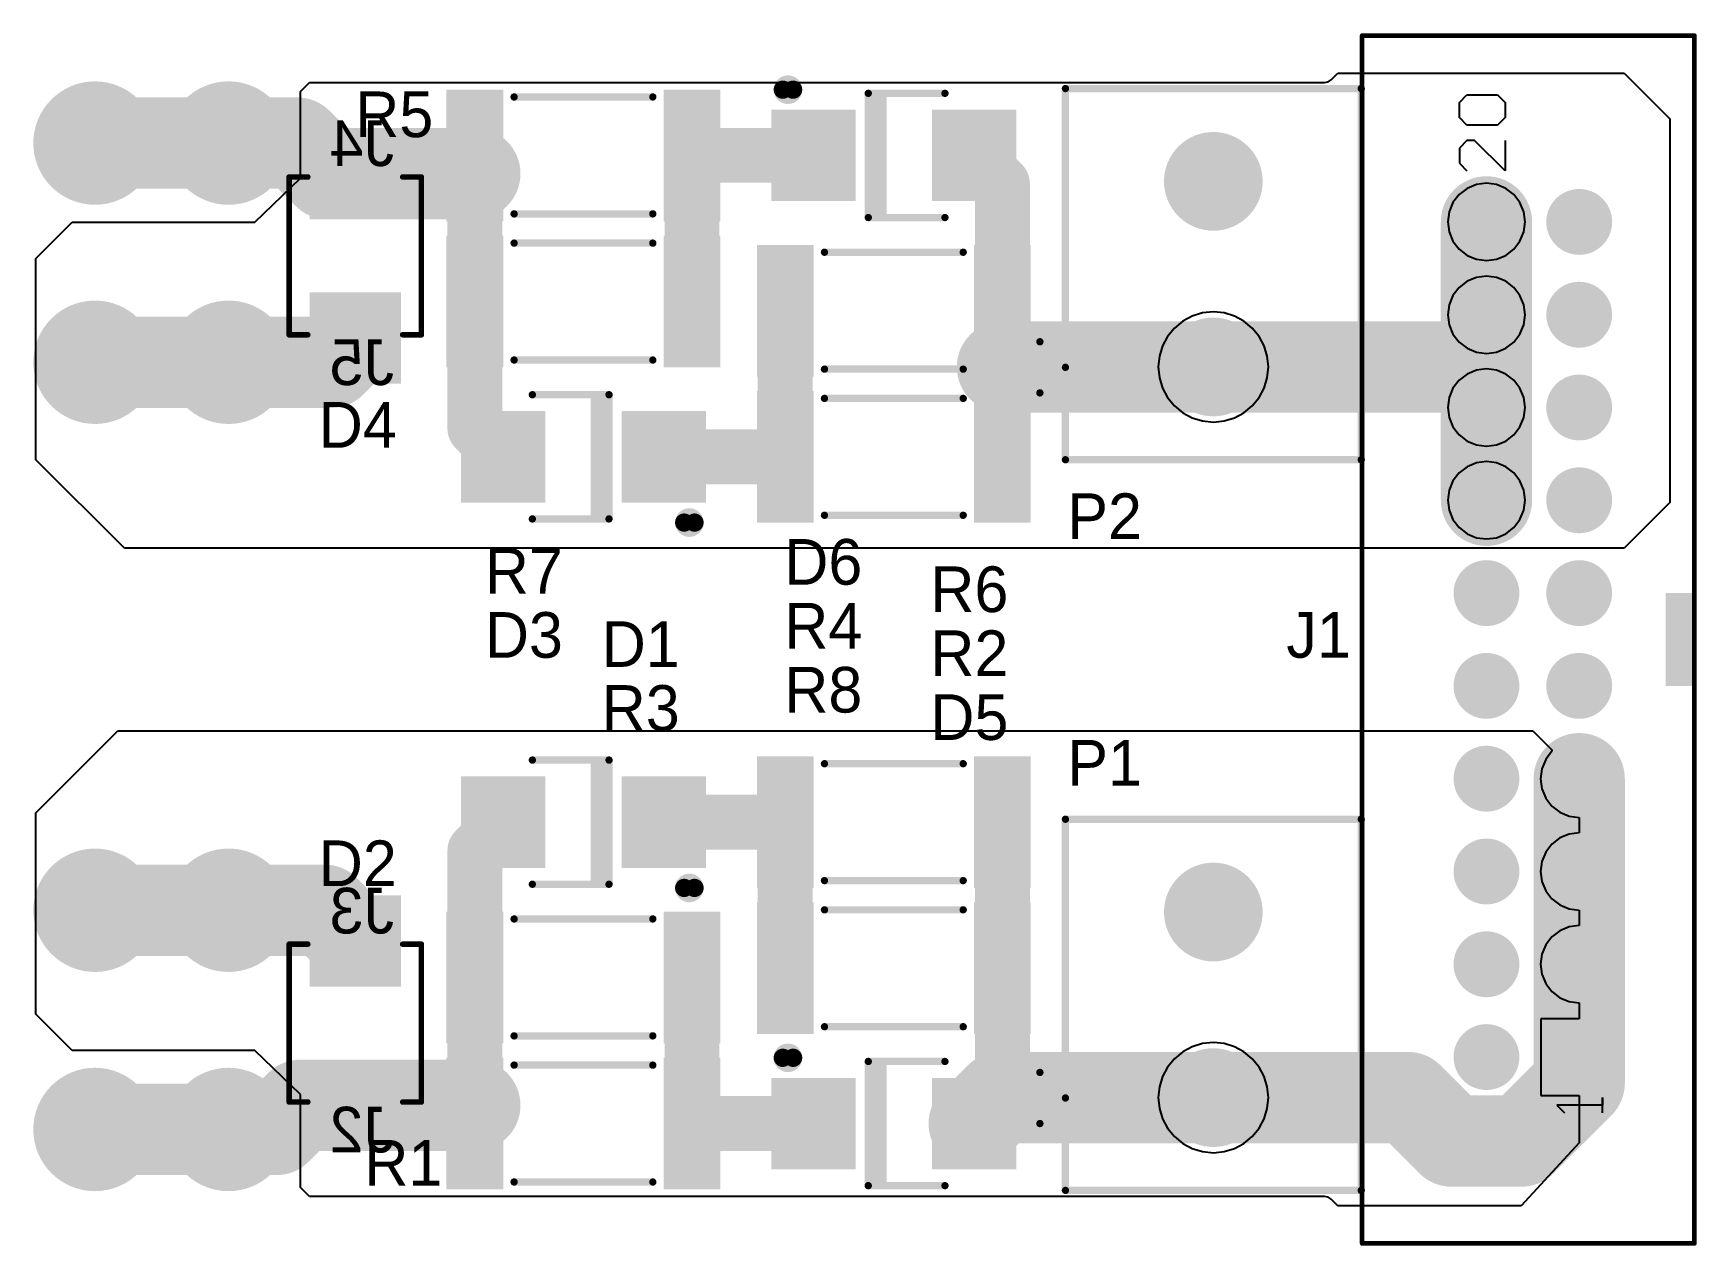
# Model space of a CAD drawing. Extents: x 87.7 to 133.2, y 140.9 to 174.1.
import ezdxf

# ---------------------------------------------------------------- set-up
doc = ezdxf.new("R2010")
doc.units = 0
doc.layers.get('0').update_dxf_attribs({"linetype": 'CONTINUOUS'})
for name, color, linetype in [('BOTTOMLAYER', 5, 'CONTINUOUS'), ('BOTTOMOVERLAY', 54, 'CONTINUOUS'), ('BOTTOMSOLDER', 6, 'CONTINUOUS'), ('TOPLAYER', 1, 'CONTINUOUS'), ('TOPOVERLAY', 2, 'CONTINUOUS'), ('TOPSOLDER', 216, 'CONTINUOUS')]:
    doc.layers.add(name, color=color, linetype=linetype)

msp = doc.modelspace()

# ---------------------------------------------------------------- texts
at = {"layer": 'BOTTOMOVERLAY', "text_generation_flag": 2}
for s, p in [('J4', (97.5614, 170.4594)), ('J5', (97.5614, 164.465)), ('J3', (97.5614, 149.4536)), ('J2', (97.5614, 143.4592))]:
    msp.add_text(s, height=1.25000004, dxfattribs=at).set_placement(p)
at = {"layer": 'TOPOVERLAY'}
for s, p in [('R5', (96.50000004, 171.24999786)), ('D4', (95.50000203999998, 162.74999454)), ('P2', (115.99999914, 160.24999954)), ('R7', (100.04986848, 158.75)), ('D6', (108.2499994, 158.9999995)), ('R6', (112.24999902, 158.250001)), ('D3', (100.04986848, 156.99999842)), ('R4', (108.2499994, 157.24999792)), ('J1', (121.99999984, 157.00000096)), ('D1', (103.24999924, 156.75000146)), ('R2', (112.24999902, 156.50000196)), ('R8', (108.2499994, 155.49999888)), ('R3', (103.24999924, 154.99999988)), ('D5', (112.24999902, 154.75000292)), ('P1', (115.99999914, 153.50000034)), ('D2', (95.50016459999999, 150.74999822)), ('R1', (96.74983698, 142.55000192))]:
    msp.add_text(s, height=1.25000004, dxfattribs=at).set_placement(p)

# ---------------------------------------------------------------- blocks, each defined once
blk = doc.blocks.new('691213510002_1')
at = {"layer": 'BOTTOMLAYER', "const_width": 1.25000004}
for points in [[(-3.16500002, 0, 1), (-1.91499998, 0, 1)], [(1.91499998, 0, 1), (3.16500002, 0, 1)]]:
    blk.add_lwpolyline(points, format="xyb", close=True, dxfattribs=at)
at = {"layer": 'BOTTOMSOLDER', "const_width": 1.35160004}
for points in [[(-3.21580002, 0, 1), (-1.86419998, 0, 1)], [(1.86419998, 0, 1), (3.21580002, 0, 1)]]:
    blk.add_lwpolyline(points, format="xyb", close=True, dxfattribs=at)
at = {"layer": 'TOPLAYER', "const_width": 1.25000004}
for points in [[(-3.16500002, 0, 1), (-1.91499998, 0, 1)], [(1.91499998, 0, 1), (3.16500002, 0, 1)]]:
    blk.add_lwpolyline(points, format="xyb", close=True, dxfattribs=at)
at = {"layer": 'TOPOVERLAY', "const_width": 0.1999996}
for points in [[(-3.25000112, 4.75000066), (-2.55003046, 4.05003)], [(-3.25000112, 4.75000066), (-1.8500598, 4.75000066)], [(-1.8500598, 4.75000066), (-2.55003046, 4.05003)], [(-5.08, 4.05003), (-5.08, -4.05003)], [(-5.08, 4.05003), (5.08, 4.05003)], [(5.08, 4.05003), (5.08, -4.05003)], [(-5.08, -4.05003), (5.08, -4.05003)]]:
    blk.add_lwpolyline(points, dxfattribs=at)
at = {"layer": 'TOPOVERLAY', "const_width": 0.0999998}
for points in [[(-3.300001019999999, 4.75000066, 1), (-3.20000122, 4.75000066, 1)], [(-3.300001019999999, 4.75000066, 1), (-3.20000122, 4.75000066, 1)], [(-1.9000597, 4.75000066, 1), (-1.8000599, 4.75000066, 1)], [(-1.9000597, 4.75000066, 1), (-1.8000599, 4.75000066, 1)], [(-5.1299999, 4.05003, 1), (-5.0300001, 4.05003, 1)], [(-5.1299999, 4.05003, 1), (-5.0300001, 4.05003, 1)], [(-2.60003036, 4.05003, 1), (-2.50003056, 4.05003, 1)], [(-2.60003036, 4.05003, 1), (-2.50003056, 4.05003, 1)], [(5.0300001, 4.05003, 1), (5.1299999, 4.05003, 1)], [(5.0300001, 4.05003, 1), (5.1299999, 4.05003, 1)], [(-5.1299999, -4.05003, 1), (-5.0300001, -4.05003, 1)], [(-5.1299999, -4.05003, 1), (-5.0300001, -4.05003, 1)], [(5.0300001, -4.05003, 1), (5.1299999, -4.05003, 1)], [(5.0300001, -4.05003, 1), (5.1299999, -4.05003, 1)]]:
    blk.add_lwpolyline(points, format="xyb", close=True, dxfattribs=at)
at = {"layer": 'TOPSOLDER', "const_width": 1.35160004}
for points in [[(-3.21580002, 0, 1), (-1.86419998, 0, 1)], [(1.86419998, 0, 1), (3.21580002, 0, 1)]]:
    blk.add_lwpolyline(points, format="xyb", close=True, dxfattribs=at)
blk = doc.blocks.new('691213510002_2')
at = {"layer": 'BOTTOMLAYER', "const_width": 1.25000004}
for points in [[(-3.16500002, 0, 1), (-1.91499998, 0, 1)], [(1.91499998, 0, 1), (3.16500002, 0, 1)]]:
    blk.add_lwpolyline(points, format="xyb", close=True, dxfattribs=at)
at = {"layer": 'BOTTOMSOLDER', "const_width": 1.35160004}
for points in [[(-3.21580002, 0, 1), (-1.86419998, 0, 1)], [(1.86419998, 0, 1), (3.21580002, 0, 1)]]:
    blk.add_lwpolyline(points, format="xyb", close=True, dxfattribs=at)
at = {"layer": 'TOPLAYER', "const_width": 1.25000004}
for points in [[(-3.16500002, 0, 1), (-1.91499998, 0, 1)], [(1.91499998, 0, 1), (3.16500002, 0, 1)]]:
    blk.add_lwpolyline(points, format="xyb", close=True, dxfattribs=at)
at = {"layer": 'TOPOVERLAY', "const_width": 0.1999996}
for points in [[(-3.25000112, 4.75000066), (-1.8500598, 4.75000066)], [(-3.25000112, 4.75000066), (-2.55003046, 4.05003)], [(-1.8500598, 4.75000066), (-2.55003046, 4.05003)], [(-5.08, 4.05003), (5.08, 4.05003)], [(-5.08, 4.05003), (-5.08, -4.05003)], [(5.08, 4.05003), (5.08, -4.05003)], [(-5.08, -4.05003), (5.08, -4.05003)]]:
    blk.add_lwpolyline(points, dxfattribs=at)
at = {"layer": 'TOPOVERLAY', "const_width": 0.0999998}
for points in [[(-3.300001019999999, 4.75000066, 1), (-3.20000122, 4.75000066, 1)], [(-3.300001019999999, 4.75000066, 1), (-3.20000122, 4.75000066, 1)], [(-1.9000597, 4.75000066, 1), (-1.8000599, 4.75000066, 1)], [(-1.9000597, 4.75000066, 1), (-1.8000599, 4.75000066, 1)], [(-5.1299999, 4.05003, 1), (-5.0300001, 4.05003, 1)], [(-5.1299999, 4.05003, 1), (-5.0300001, 4.05003, 1)], [(-2.60003036, 4.05003, 1), (-2.50003056, 4.05003, 1)], [(-2.60003036, 4.05003, 1), (-2.50003056, 4.05003, 1)], [(5.0300001, 4.05003, 1), (5.1299999, 4.05003, 1)], [(5.0300001, 4.05003, 1), (5.1299999, 4.05003, 1)], [(-5.1299999, -4.05003, 1), (-5.0300001, -4.05003, 1)], [(-5.1299999, -4.05003, 1), (-5.0300001, -4.05003, 1)], [(5.0300001, -4.05003, 1), (5.1299999, -4.05003, 1)], [(5.0300001, -4.05003, 1), (5.1299999, -4.05003, 1)]]:
    blk.add_lwpolyline(points, format="xyb", close=True, dxfattribs=at)
at = {"layer": 'TOPSOLDER', "const_width": 1.35160004}
for points in [[(-3.21580002, 0, 1), (-1.86419998, 0, 1)], [(1.86419998, 0, 1), (3.21580002, 0, 1)]]:
    blk.add_lwpolyline(points, format="xyb", close=True, dxfattribs=at)
blk = doc.blocks.new('RES_2512_3')
at = {"layer": 'TOPLAYER'}
for points in [[(-2.30000048, -1.69999914), (-2.30000048, 1.69999914), (-3.65000032, -1.69999914), (-3.65000032, 1.69999914)], [(3.65000032, -1.69999914), (3.65000032, 1.69999914), (2.30000048, -1.69999914), (2.30000048, 1.69999914)]]:
    blk.add_solid(points, dxfattribs=at)
at = {"layer": 'TOPOVERLAY', "const_width": 0.1999996}
for points in [[(1.89999874, 1.59999934), (-1.90000128, 1.59999934)], [(1.89999874, -1.60000188), (-1.90000128, -1.60000188)]]:
    blk.add_lwpolyline(points, dxfattribs=at)
at = {"layer": 'TOPOVERLAY', "const_width": 0.0999998}
for points in [[(-1.95000118, 1.59999934, 1), (-1.85000138, 1.59999934, 1)], [(1.84999884, 1.59999934, 1), (1.94999864, 1.59999934, 1)], [(-1.95000118, -1.60000188, 1), (-1.85000138, -1.60000188, 1)], [(1.84999884, -1.60000188, 1), (1.94999864, -1.60000188, 1)]]:
    blk.add_lwpolyline(points, format="xyb", close=True, dxfattribs=at)
at = {"layer": 'TOPSOLDER'}
for points in [[(-2.19840048, -1.80159914), (-2.19840048, 1.80159914), (-3.75160032, -1.80159914), (-3.75160032, 1.80159914)], [(3.75160032, -1.80159914), (3.75160032, 1.80159914), (2.19840048, -1.80159914), (2.19840048, 1.80159914)]]:
    blk.add_solid(points, dxfattribs=at)
blk = doc.blocks.new('RES_2512_4')
at = {"layer": 'TOPLAYER'}
for points in [[(-2.30000048, -1.69999914), (-2.30000048, 1.69999914), (-3.65000032, -1.69999914), (-3.65000032, 1.69999914)], [(3.65000032, -1.69999914), (3.65000032, 1.69999914), (2.30000048, -1.69999914), (2.30000048, 1.69999914)]]:
    blk.add_solid(points, dxfattribs=at)
at = {"layer": 'TOPOVERLAY', "const_width": 0.1999996}
for points in [[(1.89999874, 1.59999934), (-1.90000128, 1.59999934)], [(1.89999874, -1.60000188), (-1.90000128, -1.60000188)]]:
    blk.add_lwpolyline(points, dxfattribs=at)
at = {"layer": 'TOPOVERLAY', "const_width": 0.0999998}
for points in [[(-1.95000118, 1.59999934, 1), (-1.85000138, 1.59999934, 1)], [(1.84999884, 1.59999934, 1), (1.94999864, 1.59999934, 1)], [(-1.95000118, -1.60000188, 1), (-1.85000138, -1.60000188, 1)], [(1.84999884, -1.60000188, 1), (1.94999864, -1.60000188, 1)]]:
    blk.add_lwpolyline(points, format="xyb", close=True, dxfattribs=at)
at = {"layer": 'TOPSOLDER'}
for points in [[(-2.19840048, -1.80159914), (-2.19840048, 1.80159914), (-3.75160032, -1.80159914), (-3.75160032, 1.80159914)], [(3.75160032, -1.80159914), (3.75160032, 1.80159914), (2.19840048, -1.80159914), (2.19840048, 1.80159914)]]:
    blk.add_solid(points, dxfattribs=at)
blk = doc.blocks.new('RES_2512_5')
at = {"layer": 'TOPLAYER'}
for points in [[(-2.30000048, -1.69999914), (-2.30000048, 1.69999914), (-3.65000032, -1.69999914), (-3.65000032, 1.69999914)], [(3.65000032, -1.69999914), (3.65000032, 1.69999914), (2.30000048, -1.69999914), (2.30000048, 1.69999914)]]:
    blk.add_solid(points, dxfattribs=at)
at = {"layer": 'TOPOVERLAY', "const_width": 0.1999996}
for points in [[(1.89999874, 1.59999934), (-1.90000128, 1.59999934)], [(1.89999874, -1.60000188), (-1.90000128, -1.60000188)]]:
    blk.add_lwpolyline(points, dxfattribs=at)
at = {"layer": 'TOPOVERLAY', "const_width": 0.0999998}
for points in [[(-1.95000118, 1.59999934, 1), (-1.85000138, 1.59999934, 1)], [(1.84999884, 1.59999934, 1), (1.94999864, 1.59999934, 1)], [(-1.95000118, -1.60000188, 1), (-1.85000138, -1.60000188, 1)], [(1.84999884, -1.60000188, 1), (1.94999864, -1.60000188, 1)]]:
    blk.add_lwpolyline(points, format="xyb", close=True, dxfattribs=at)
at = {"layer": 'TOPSOLDER'}
for points in [[(-2.19840048, -1.80159914), (-2.19840048, 1.80159914), (-3.75160032, -1.80159914), (-3.75160032, 1.80159914)], [(3.75160032, -1.80159914), (3.75160032, 1.80159914), (2.19840048, -1.80159914), (2.19840048, 1.80159914)]]:
    blk.add_solid(points, dxfattribs=at)
blk = doc.blocks.new('RES_2512_6')
at = {"layer": 'TOPLAYER'}
for points in [[(-2.30000048, -1.69999914), (-2.30000048, 1.69999914), (-3.65000032, -1.69999914), (-3.65000032, 1.69999914)], [(3.65000032, -1.69999914), (3.65000032, 1.69999914), (2.30000048, -1.69999914), (2.30000048, 1.69999914)]]:
    blk.add_solid(points, dxfattribs=at)
at = {"layer": 'TOPOVERLAY', "const_width": 0.1999996}
for points in [[(1.89999874, 1.59999934), (-1.90000128, 1.59999934)], [(1.89999874, -1.60000188), (-1.90000128, -1.60000188)]]:
    blk.add_lwpolyline(points, dxfattribs=at)
at = {"layer": 'TOPOVERLAY', "const_width": 0.0999998}
for points in [[(-1.95000118, 1.59999934, 1), (-1.85000138, 1.59999934, 1)], [(1.84999884, 1.59999934, 1), (1.94999864, 1.59999934, 1)], [(-1.95000118, -1.60000188, 1), (-1.85000138, -1.60000188, 1)], [(1.84999884, -1.60000188, 1), (1.94999864, -1.60000188, 1)]]:
    blk.add_lwpolyline(points, format="xyb", close=True, dxfattribs=at)
at = {"layer": 'TOPSOLDER'}
for points in [[(-2.19840048, -1.80159914), (-2.19840048, 1.80159914), (-3.75160032, -1.80159914), (-3.75160032, 1.80159914)], [(3.75160032, -1.80159914), (3.75160032, 1.80159914), (2.19840048, -1.80159914), (2.19840048, 1.80159914)]]:
    blk.add_solid(points, dxfattribs=at)
blk = doc.blocks.new('KEYSTONE3534_B_7')
at = {"layer": 'BOTTOMLAYER', "const_width": 1.5875}
for points in [[(-1.63195, 1.8288, 1), (-0.04445, 1.8288, 1)], [(-1.63195, -1.8288, 1), (-0.04445, -1.8288, 1)]]:
    blk.add_lwpolyline(points, format="xyb", close=True, dxfattribs=at)
at = {"layer": 'BOTTOMSOLDER', "const_width": 1.6891}
for points in [[(-1.68275, 1.8288, 1), (0.00635, 1.8288, 1)], [(-1.68275, -1.8288, 1), (0.00635, -1.8288, 1)]]:
    blk.add_lwpolyline(points, format="xyb", close=True, dxfattribs=at)
at = {"layer": 'TOPLAYER', "const_width": 1.5875}
for points in [[(-1.63195, 1.8288, 1), (-0.04445, 1.8288, 1)], [(-1.63195, -1.8288, 1), (-0.04445, -1.8288, 1)]]:
    blk.add_lwpolyline(points, format="xyb", close=True, dxfattribs=at)
at = {"layer": 'TOPSOLDER', "const_width": 1.6891}
for points in [[(-1.68275, 1.8288, 1), (0.00635, 1.8288, 1)], [(-1.68275, -1.8288, 1), (0.00635, -1.8288, 1)]]:
    blk.add_lwpolyline(points, format="xyb", close=True, dxfattribs=at)
blk = doc.blocks.new('KEYSTONE3534_B_8')
at = {"layer": 'BOTTOMLAYER', "const_width": 1.5875}
for points in [[(-1.63195, 1.8288, 1), (-0.04445, 1.8288, 1)], [(-1.63195, -1.8288, 1), (-0.04445, -1.8288, 1)]]:
    blk.add_lwpolyline(points, format="xyb", close=True, dxfattribs=at)
at = {"layer": 'BOTTOMSOLDER', "const_width": 1.6891}
for points in [[(-1.68275, 1.8288, 1), (0.00635, 1.8288, 1)], [(-1.68275, -1.8288, 1), (0.00635, -1.8288, 1)]]:
    blk.add_lwpolyline(points, format="xyb", close=True, dxfattribs=at)
at = {"layer": 'TOPLAYER', "const_width": 1.5875}
for points in [[(-1.63195, 1.8288, 1), (-0.04445, 1.8288, 1)], [(-1.63195, -1.8288, 1), (-0.04445, -1.8288, 1)]]:
    blk.add_lwpolyline(points, format="xyb", close=True, dxfattribs=at)
at = {"layer": 'TOPSOLDER', "const_width": 1.6891}
for points in [[(-1.68275, 1.8288, 1), (0.00635, 1.8288, 1)], [(-1.68275, -1.8288, 1), (0.00635, -1.8288, 1)]]:
    blk.add_lwpolyline(points, format="xyb", close=True, dxfattribs=at)
blk = doc.blocks.new('KEYSTONE3534_B_9')
at = {"layer": 'BOTTOMLAYER', "const_width": 1.5875}
for points in [[(-1.63195, 1.8288, 1), (-0.04445, 1.8288, 1)], [(-1.63195, -1.8288, 1), (-0.04445, -1.8288, 1)]]:
    blk.add_lwpolyline(points, format="xyb", close=True, dxfattribs=at)
at = {"layer": 'BOTTOMSOLDER', "const_width": 1.6891}
for points in [[(-1.68275, 1.8288, 1), (0.00635, 1.8288, 1)], [(-1.68275, -1.8288, 1), (0.00635, -1.8288, 1)]]:
    blk.add_lwpolyline(points, format="xyb", close=True, dxfattribs=at)
at = {"layer": 'TOPLAYER', "const_width": 1.5875}
for points in [[(-1.63195, 1.8288, 1), (-0.04445, 1.8288, 1)], [(-1.63195, -1.8288, 1), (-0.04445, -1.8288, 1)]]:
    blk.add_lwpolyline(points, format="xyb", close=True, dxfattribs=at)
at = {"layer": 'TOPSOLDER', "const_width": 1.6891}
for points in [[(-1.68275, 1.8288, 1), (0.00635, 1.8288, 1)], [(-1.68275, -1.8288, 1), (0.00635, -1.8288, 1)]]:
    blk.add_lwpolyline(points, format="xyb", close=True, dxfattribs=at)
blk = doc.blocks.new('KEYSTONE3534_B_10')
at = {"layer": 'BOTTOMLAYER', "const_width": 1.5875}
for points in [[(-1.63195, 1.8288, 1), (-0.04445, 1.8288, 1)], [(-1.63195, -1.8288, 1), (-0.04445, -1.8288, 1)]]:
    blk.add_lwpolyline(points, format="xyb", close=True, dxfattribs=at)
at = {"layer": 'BOTTOMSOLDER', "const_width": 1.6891}
for points in [[(-1.68275, 1.8288, 1), (0.00635, 1.8288, 1)], [(-1.68275, -1.8288, 1), (0.00635, -1.8288, 1)]]:
    blk.add_lwpolyline(points, format="xyb", close=True, dxfattribs=at)
at = {"layer": 'TOPLAYER', "const_width": 1.5875}
for points in [[(-1.63195, 1.8288, 1), (-0.04445, 1.8288, 1)], [(-1.63195, -1.8288, 1), (-0.04445, -1.8288, 1)]]:
    blk.add_lwpolyline(points, format="xyb", close=True, dxfattribs=at)
at = {"layer": 'TOPSOLDER', "const_width": 1.6891}
for points in [[(-1.68275, 1.8288, 1), (0.00635, 1.8288, 1)], [(-1.68275, -1.8288, 1), (0.00635, -1.8288, 1)]]:
    blk.add_lwpolyline(points, format="xyb", close=True, dxfattribs=at)
blk = doc.blocks.new('DO_214AA__SMB_J_BEND__UNI_')
at = {"layer": 'TOPLAYER'}
for points in [[(-1.15000024, -1.1499977), (-1.15000024, 1.15000278), (-3.25000112, -1.1499977), (-3.25000112, 1.15000278)], [(3.25000112, -1.1499977), (3.25000112, 1.15000278), (1.15000024, -1.1499977), (1.15000024, 1.15000278)]]:
    blk.add_solid(points, dxfattribs=at)
at = {"layer": 'TOPOVERLAY'}
for points, const_width in [([(-2.75857716, 1.79999894, 1), (-3.0414214, 1.79999894, 1)], 0.499999), ([(-3.16641988, 1.79999894, 1), (-2.91642292, 1.79999894, 1)], 0.2499995), ([(-2.88357564, 1.79999894, 1), (-2.63357868, 1.79999894, 1)], 0.2499995), ([(-0.75000104, 1.70000168, 1), (-0.65000124, 1.70000168, 1)], 0.0999998), ([(-0.75000104, 1.70000168, 1), (-0.65000124, 1.70000168, 1)], 0.0999998), ([(1.34999984, 1.70000168, 1), (1.44999964, 1.70000168, 1)], 0.0999998), ([(-0.75000104, -1.69999914, 1), (-0.65000124, -1.69999914, 1)], 0.0999998), ([(-0.75000104, -1.69999914, 1), (-0.65000124, -1.69999914, 1)], 0.0999998), ([(1.34999984, -1.69999914, 1), (1.44999964, -1.69999914, 1)], 0.0999998)]:
    blk.add_lwpolyline(points, format="xyb", close=True, dxfattribs=dict(at, const_width=const_width))
at = {"layer": 'TOPOVERLAY', "const_width": 0.1999996}
for points in [[(-0.7000011399999999, 1.70000168), (1.39999974, 1.70000168)], [(-0.7000011399999999, -1.69999914), (-0.7000011399999999, 1.70000168)], [(-0.7000011399999999, -1.69999914), (1.39999974, -1.69999914)]]:
    blk.add_lwpolyline(points, dxfattribs=at)
at = {"layer": 'TOPOVERLAY'}
blk.add_solid([(-0.7499985, -1.69999914), (-0.20000214, -1.69999914), (-0.7499985, 1.69999914), (-0.20000214, 1.69999914)], dxfattribs=at)
at = {"layer": 'TOPSOLDER'}
for points in [[(-1.04840024, -1.2515977), (-1.04840024, 1.25160278), (-3.35160112, -1.2515977), (-3.35160112, 1.25160278)], [(3.35160112, -1.2515977), (3.35160112, 1.25160278), (1.04840024, -1.2515977), (1.04840024, 1.25160278)]]:
    blk.add_solid(points, dxfattribs=at)
blk = doc.blocks.new('DO_214AA__SMB_J_BEND__UNI0')
at = {"layer": 'TOPLAYER'}
for points in [[(-1.15000024, -1.1499977), (-1.15000024, 1.15000278), (-3.25000112, -1.1499977), (-3.25000112, 1.15000278)], [(3.25000112, -1.1499977), (3.25000112, 1.15000278), (1.15000024, -1.1499977), (1.15000024, 1.15000278)]]:
    blk.add_solid(points, dxfattribs=at)
at = {"layer": 'TOPOVERLAY'}
for points, const_width in [([(-2.75857716, 1.79999894, 1), (-3.0414214, 1.79999894, 1)], 0.499999), ([(-3.16641988, 1.79999894, 1), (-2.91642292, 1.79999894, 1)], 0.2499995), ([(-2.88357564, 1.79999894, 1), (-2.63357868, 1.79999894, 1)], 0.2499995), ([(-0.75000104, 1.70000168, 1), (-0.65000124, 1.70000168, 1)], 0.0999998), ([(-0.75000104, 1.70000168, 1), (-0.65000124, 1.70000168, 1)], 0.0999998), ([(1.34999984, 1.70000168, 1), (1.44999964, 1.70000168, 1)], 0.0999998), ([(-0.75000104, -1.69999914, 1), (-0.65000124, -1.69999914, 1)], 0.0999998), ([(-0.75000104, -1.69999914, 1), (-0.65000124, -1.69999914, 1)], 0.0999998), ([(1.34999984, -1.69999914, 1), (1.44999964, -1.69999914, 1)], 0.0999998)]:
    blk.add_lwpolyline(points, format="xyb", close=True, dxfattribs=dict(at, const_width=const_width))
at = {"layer": 'TOPOVERLAY', "const_width": 0.1999996}
for points in [[(-0.7000011399999999, 1.70000168), (1.39999974, 1.70000168)], [(-0.7000011399999999, -1.69999914), (-0.7000011399999999, 1.70000168)], [(-0.7000011399999999, -1.69999914), (1.39999974, -1.69999914)]]:
    blk.add_lwpolyline(points, dxfattribs=at)
at = {"layer": 'TOPOVERLAY'}
blk.add_solid([(-0.7499985, -1.69999914), (-0.20000214, -1.69999914), (-0.7499985, 1.69999914), (-0.20000214, 1.69999914)], dxfattribs=at)
at = {"layer": 'TOPSOLDER'}
for points in [[(-1.04840024, -1.2515977), (-1.04840024, 1.25160278), (-3.35160112, -1.2515977), (-3.35160112, 1.25160278)], [(3.35160112, -1.2515977), (3.35160112, 1.25160278), (1.04840024, -1.2515977), (1.04840024, 1.25160278)]]:
    blk.add_solid(points, dxfattribs=at)
blk = doc.blocks.new('61202021621_13')
at = {"layer": 'BOTTOMLAYER', "const_width": 0.7999984}
for points in [[(-11.8299992, 1.27, 1), (-11.0300008, 1.27, 1)], [(-9.2899992, 1.27, 1), (-8.490000799999999, 1.27, 1)], [(-6.7499992, 1.27, 1), (-5.9500008, 1.27, 1)], [(-4.209999199999999, 1.27, 1), (-3.4100008, 1.27, 1)], [(-1.6699992, 1.27, 1), (-0.8700007999999999, 1.27, 1)], [(0.8700007999999999, 1.27, 1), (1.6699992, 1.27, 1)], [(3.4100008, 1.27, 1), (4.209999199999999, 1.27, 1)], [(5.9500008, 1.27, 1), (6.7499992, 1.27, 1)], [(8.490000799999999, 1.27, 1), (9.2899992, 1.27, 1)], [(11.0300008, 1.27, 1), (11.8299992, 1.27, 1)], [(-9.2899992, -1.27, 1), (-8.490000799999999, -1.27, 1)], [(-6.7499992, -1.27, 1), (-5.9500008, -1.27, 1)], [(-4.209999199999999, -1.27, 1), (-3.4100008, -1.27, 1)], [(-1.6699992, -1.27, 1), (-0.8700007999999999, -1.27, 1)], [(0.8700007999999999, -1.27, 1), (1.6699992, -1.27, 1)], [(3.4100008, -1.27, 1), (4.209999199999999, -1.27, 1)], [(5.9500008, -1.27, 1), (6.7499992, -1.27, 1)], [(8.490000799999999, -1.27, 1), (9.2899992, -1.27, 1)], [(11.0300008, -1.27, 1), (11.8299992, -1.27, 1)]]:
    blk.add_lwpolyline(points, format="xyb", close=True, dxfattribs=at)
at = {"layer": 'BOTTOMLAYER'}
blk.add_solid([(-12.2299984, -2.0699984), (-10.6300016, -2.0699984), (-12.2299984, -0.4700016), (-10.6300016, -0.4700016)], dxfattribs=at)
at = {"layer": 'BOTTOMSOLDER', "const_width": 0.9015983999999999}
for points in [[(-11.8807992, 1.27, 1), (-10.9792008, 1.27, 1)], [(-9.3407992, 1.27, 1), (-8.4392008, 1.27, 1)], [(-6.800799199999999, 1.27, 1), (-5.899200799999999, 1.27, 1)], [(-4.2607992, 1.27, 1), (-3.3592008, 1.27, 1)], [(-1.7207992, 1.27, 1), (-0.8192008000000001, 1.27, 1)], [(0.8192008000000001, 1.27, 1), (1.7207992, 1.27, 1)], [(3.3592008, 1.27, 1), (4.2607992, 1.27, 1)], [(5.899200799999999, 1.27, 1), (6.800799199999999, 1.27, 1)], [(8.4392008, 1.27, 1), (9.3407992, 1.27, 1)], [(10.9792008, 1.27, 1), (11.8807992, 1.27, 1)], [(-9.3407992, -1.27, 1), (-8.4392008, -1.27, 1)], [(-6.800799199999999, -1.27, 1), (-5.899200799999999, -1.27, 1)], [(-4.2607992, -1.27, 1), (-3.3592008, -1.27, 1)], [(-1.7207992, -1.27, 1), (-0.8192008000000001, -1.27, 1)], [(0.8192008000000001, -1.27, 1), (1.7207992, -1.27, 1)], [(3.3592008, -1.27, 1), (4.2607992, -1.27, 1)], [(5.899200799999999, -1.27, 1), (6.800799199999999, -1.27, 1)], [(8.4392008, -1.27, 1), (9.3407992, -1.27, 1)], [(10.9792008, -1.27, 1), (11.8807992, -1.27, 1)]]:
    blk.add_lwpolyline(points, format="xyb", close=True, dxfattribs=at)
at = {"layer": 'BOTTOMSOLDER'}
blk.add_solid([(-12.3315984, -2.1715984), (-10.5284016, -2.1715984), (-12.3315984, -0.3684015999999999), (-10.5284016, -0.3684015999999999)], dxfattribs=at)
at = {"layer": 'TOPLAYER', "const_width": 0.7999984}
for points in [[(-11.8299992, 1.27, 1), (-11.0300008, 1.27, 1)], [(-9.2899992, 1.27, 1), (-8.490000799999999, 1.27, 1)], [(-6.7499992, 1.27, 1), (-5.9500008, 1.27, 1)], [(-4.209999199999999, 1.27, 1), (-3.4100008, 1.27, 1)], [(-1.6699992, 1.27, 1), (-0.8700007999999999, 1.27, 1)], [(0.8700007999999999, 1.27, 1), (1.6699992, 1.27, 1)], [(3.4100008, 1.27, 1), (4.209999199999999, 1.27, 1)], [(5.9500008, 1.27, 1), (6.7499992, 1.27, 1)], [(8.490000799999999, 1.27, 1), (9.2899992, 1.27, 1)], [(11.0300008, 1.27, 1), (11.8299992, 1.27, 1)], [(-9.2899992, -1.27, 1), (-8.490000799999999, -1.27, 1)], [(-6.7499992, -1.27, 1), (-5.9500008, -1.27, 1)], [(-4.209999199999999, -1.27, 1), (-3.4100008, -1.27, 1)], [(-1.6699992, -1.27, 1), (-0.8700007999999999, -1.27, 1)], [(0.8700007999999999, -1.27, 1), (1.6699992, -1.27, 1)], [(3.4100008, -1.27, 1), (4.209999199999999, -1.27, 1)], [(5.9500008, -1.27, 1), (6.7499992, -1.27, 1)], [(8.490000799999999, -1.27, 1), (9.2899992, -1.27, 1)], [(11.0300008, -1.27, 1), (11.8299992, -1.27, 1)]]:
    blk.add_lwpolyline(points, format="xyb", close=True, dxfattribs=at)
at = {"layer": 'TOPLAYER'}
blk.add_solid([(-12.2299984, -2.0699984), (-10.6300016, -2.0699984), (-12.2299984, -0.4700016), (-10.6300016, -0.4700016)], dxfattribs=at)
at = {"layer": 'TOPOVERLAY'}
for p, q in [((13.03526476, 2.01159618), (12.827, 1.80332888)), ((13.45179682, 2.01159618), (13.03526476, 2.01159618)), ((13.66006412, 1.80332888), (13.45179682, 2.01159618)), ((14.07659618, 1.80332888), (14.28486094, 2.01159618)), ((14.28486094, 2.01159618), (14.701393, 2.01159618)), ((14.701393, 2.01159618), (14.9096603, 1.80332888)), ((12.827, 0.7619999999999999), (13.66006412, 1.59506412)), ((13.66006412, 1.59506412), (13.66006412, 1.80332888)), ((14.07659618, 0.97026476), (14.07659618, 1.80332888)), ((14.9096603, 1.80332888), (14.9096603, 0.97026476)), ((14.28486094, 0.7619999999999999), (14.07659618, 0.97026476)), ((14.9096603, 0.97026476), (14.701393, 0.7619999999999999)), ((13.66006412, 0.7619999999999999), (12.827, 0.7619999999999999)), ((14.701393, 0.7619999999999999), (14.28486094, 0.7619999999999999)), ((-12.74573524, -0.65540382), (-12.954, -0.8636711199999999)), ((-12.74573524, -1.905), (-12.74573524, -0.65540382)), ((-12.954, -1.905), (-12.53746794, -1.905)), ((-12.53746794, -1.905), (-12.74573524, -1.905))]:
    blk.add_line(p, q, dxfattribs=at)
at = {"layer": 'TOPOVERLAY', "const_width": 0.127}
for points in [[(-16.530066, 4.675144319999999), (16.529812, 4.675144319999999)], [(-16.530066, 4.675144319999999), (-16.530066, -4.424801919999999)], [(-16.530066, 4.675144319999999), (16.529812, 4.675144319999999)], [(-16.530066, 4.675144319999999), (-16.530066, -4.424801919999999)], [(16.529812, 4.675144319999999), (16.529812, -4.424801919999999)], [(16.529812, 4.675144319999999), (16.529812, -4.424801919999999)], [(-16.530066, -4.424801919999999), (16.529812, -4.424801919999999)], [(-16.530066, -4.424801919999999), (16.529812, -4.424801919999999)]]:
    blk.add_lwpolyline(points, dxfattribs=at)
at = {"layer": 'TOPOVERLAY', "const_width": 0.0635}
for points in [[(-16.561816, 4.675144319999999, 1), (-16.498316, 4.675144319999999, 1)], [(-16.561816, 4.675144319999999, 1), (-16.498316, 4.675144319999999, 1)], [(-16.561816, 4.675144319999999, 1), (-16.498316, 4.675144319999999, 1)], [(-16.561816, 4.675144319999999, 1), (-16.498316, 4.675144319999999, 1)], [(16.498062, 4.675144319999999, 1), (16.561562, 4.675144319999999, 1)], [(16.498062, 4.675144319999999, 1), (16.561562, 4.675144319999999, 1)], [(16.498062, 4.675144319999999, 1), (16.561562, 4.675144319999999, 1)], [(16.498062, 4.675144319999999, 1), (16.561562, 4.675144319999999, 1)], [(-16.561816, -4.424801919999999, 1), (-16.498316, -4.424801919999999, 1)], [(-16.561816, -4.424801919999999, 1), (-16.498316, -4.424801919999999, 1)], [(-16.561816, -4.424801919999999, 1), (-16.498316, -4.424801919999999, 1)], [(-16.561816, -4.424801919999999, 1), (-16.498316, -4.424801919999999, 1)], [(16.498062, -4.424801919999999, 1), (16.561562, -4.424801919999999, 1)], [(16.498062, -4.424801919999999, 1), (16.561562, -4.424801919999999, 1)], [(16.498062, -4.424801919999999, 1), (16.561562, -4.424801919999999, 1)], [(16.498062, -4.424801919999999, 1), (16.561562, -4.424801919999999, 1)]]:
    blk.add_lwpolyline(points, format="xyb", close=True, dxfattribs=at)
at = {"layer": 'TOPOVERLAY'}
blk.add_solid([(-1.26996444, -4.42477652), (1.27003556, -4.42477652), (-1.26996444, -3.63997748), (1.27003556, -3.63997748)], dxfattribs=at)
at = {"layer": 'TOPSOLDER', "const_width": 0.9015983999999999}
for points in [[(-11.8807992, 1.27, 1), (-10.9792008, 1.27, 1)], [(-9.3407992, 1.27, 1), (-8.4392008, 1.27, 1)], [(-6.800799199999999, 1.27, 1), (-5.899200799999999, 1.27, 1)], [(-4.2607992, 1.27, 1), (-3.3592008, 1.27, 1)], [(-1.7207992, 1.27, 1), (-0.8192008000000001, 1.27, 1)], [(0.8192008000000001, 1.27, 1), (1.7207992, 1.27, 1)], [(3.3592008, 1.27, 1), (4.2607992, 1.27, 1)], [(5.899200799999999, 1.27, 1), (6.800799199999999, 1.27, 1)], [(8.4392008, 1.27, 1), (9.3407992, 1.27, 1)], [(10.9792008, 1.27, 1), (11.8807992, 1.27, 1)], [(-9.3407992, -1.27, 1), (-8.4392008, -1.27, 1)], [(-6.800799199999999, -1.27, 1), (-5.899200799999999, -1.27, 1)], [(-4.2607992, -1.27, 1), (-3.3592008, -1.27, 1)], [(-1.7207992, -1.27, 1), (-0.8192008000000001, -1.27, 1)], [(0.8192008000000001, -1.27, 1), (1.7207992, -1.27, 1)], [(3.3592008, -1.27, 1), (4.2607992, -1.27, 1)], [(5.899200799999999, -1.27, 1), (6.800799199999999, -1.27, 1)], [(8.4392008, -1.27, 1), (9.3407992, -1.27, 1)], [(10.9792008, -1.27, 1), (11.8807992, -1.27, 1)]]:
    blk.add_lwpolyline(points, format="xyb", close=True, dxfattribs=at)
at = {"layer": 'TOPSOLDER'}
blk.add_solid([(-12.3315984, -2.1715984), (-10.5284016, -2.1715984), (-12.3315984, -0.3684015999999999), (-10.5284016, -0.3684015999999999)], dxfattribs=at)
blk = doc.blocks.new('RES_2512_14')
at = {"layer": 'TOPLAYER'}
for points in [[(-2.30000048, -1.69999914), (-2.30000048, 1.69999914), (-3.65000032, -1.69999914), (-3.65000032, 1.69999914)], [(3.65000032, -1.69999914), (3.65000032, 1.69999914), (2.30000048, -1.69999914), (2.30000048, 1.69999914)]]:
    blk.add_solid(points, dxfattribs=at)
at = {"layer": 'TOPOVERLAY', "const_width": 0.1999996}
for points in [[(1.89999874, 1.59999934), (-1.90000128, 1.59999934)], [(1.89999874, -1.60000188), (-1.90000128, -1.60000188)]]:
    blk.add_lwpolyline(points, dxfattribs=at)
at = {"layer": 'TOPOVERLAY', "const_width": 0.0999998}
for points in [[(-1.95000118, 1.59999934, 1), (-1.85000138, 1.59999934, 1)], [(1.84999884, 1.59999934, 1), (1.94999864, 1.59999934, 1)], [(-1.95000118, -1.60000188, 1), (-1.85000138, -1.60000188, 1)], [(1.84999884, -1.60000188, 1), (1.94999864, -1.60000188, 1)]]:
    blk.add_lwpolyline(points, format="xyb", close=True, dxfattribs=at)
at = {"layer": 'TOPSOLDER'}
for points in [[(-2.19840048, -1.80159914), (-2.19840048, 1.80159914), (-3.75160032, -1.80159914), (-3.75160032, 1.80159914)], [(3.75160032, -1.80159914), (3.75160032, 1.80159914), (2.19840048, -1.80159914), (2.19840048, 1.80159914)]]:
    blk.add_solid(points, dxfattribs=at)
blk = doc.blocks.new('RES_2512_15')
at = {"layer": 'TOPLAYER'}
for points in [[(-2.30000048, -1.69999914), (-2.30000048, 1.69999914), (-3.65000032, -1.69999914), (-3.65000032, 1.69999914)], [(3.65000032, -1.69999914), (3.65000032, 1.69999914), (2.30000048, -1.69999914), (2.30000048, 1.69999914)]]:
    blk.add_solid(points, dxfattribs=at)
at = {"layer": 'TOPOVERLAY', "const_width": 0.1999996}
for points in [[(1.89999874, 1.59999934), (-1.90000128, 1.59999934)], [(1.89999874, -1.60000188), (-1.90000128, -1.60000188)]]:
    blk.add_lwpolyline(points, dxfattribs=at)
at = {"layer": 'TOPOVERLAY', "const_width": 0.0999998}
for points in [[(-1.95000118, 1.59999934, 1), (-1.85000138, 1.59999934, 1)], [(1.84999884, 1.59999934, 1), (1.94999864, 1.59999934, 1)], [(-1.95000118, -1.60000188, 1), (-1.85000138, -1.60000188, 1)], [(1.84999884, -1.60000188, 1), (1.94999864, -1.60000188, 1)]]:
    blk.add_lwpolyline(points, format="xyb", close=True, dxfattribs=at)
at = {"layer": 'TOPSOLDER'}
for points in [[(-2.19840048, -1.80159914), (-2.19840048, 1.80159914), (-3.75160032, -1.80159914), (-3.75160032, 1.80159914)], [(3.75160032, -1.80159914), (3.75160032, 1.80159914), (2.19840048, -1.80159914), (2.19840048, 1.80159914)]]:
    blk.add_solid(points, dxfattribs=at)
blk = doc.blocks.new('RES_2512_16')
at = {"layer": 'TOPLAYER'}
for points in [[(-2.30000048, -1.69999914), (-2.30000048, 1.69999914), (-3.65000032, -1.69999914), (-3.65000032, 1.69999914)], [(3.65000032, -1.69999914), (3.65000032, 1.69999914), (2.30000048, -1.69999914), (2.30000048, 1.69999914)]]:
    blk.add_solid(points, dxfattribs=at)
at = {"layer": 'TOPOVERLAY', "const_width": 0.1999996}
for points in [[(1.89999874, 1.59999934), (-1.90000128, 1.59999934)], [(1.89999874, -1.60000188), (-1.90000128, -1.60000188)]]:
    blk.add_lwpolyline(points, dxfattribs=at)
at = {"layer": 'TOPOVERLAY', "const_width": 0.0999998}
for points in [[(-1.95000118, 1.59999934, 1), (-1.85000138, 1.59999934, 1)], [(1.84999884, 1.59999934, 1), (1.94999864, 1.59999934, 1)], [(-1.95000118, -1.60000188, 1), (-1.85000138, -1.60000188, 1)], [(1.84999884, -1.60000188, 1), (1.94999864, -1.60000188, 1)]]:
    blk.add_lwpolyline(points, format="xyb", close=True, dxfattribs=at)
at = {"layer": 'TOPSOLDER'}
for points in [[(-2.19840048, -1.80159914), (-2.19840048, 1.80159914), (-3.75160032, -1.80159914), (-3.75160032, 1.80159914)], [(3.75160032, -1.80159914), (3.75160032, 1.80159914), (2.19840048, -1.80159914), (2.19840048, 1.80159914)]]:
    blk.add_solid(points, dxfattribs=at)
blk = doc.blocks.new('RES_2512_17')
at = {"layer": 'TOPLAYER'}
for points in [[(-2.30000048, -1.69999914), (-2.30000048, 1.69999914), (-3.65000032, -1.69999914), (-3.65000032, 1.69999914)], [(3.65000032, -1.69999914), (3.65000032, 1.69999914), (2.30000048, -1.69999914), (2.30000048, 1.69999914)]]:
    blk.add_solid(points, dxfattribs=at)
at = {"layer": 'TOPOVERLAY', "const_width": 0.1999996}
for points in [[(1.89999874, 1.59999934), (-1.90000128, 1.59999934)], [(1.89999874, -1.60000188), (-1.90000128, -1.60000188)]]:
    blk.add_lwpolyline(points, dxfattribs=at)
at = {"layer": 'TOPOVERLAY', "const_width": 0.0999998}
for points in [[(-1.95000118, 1.59999934, 1), (-1.85000138, 1.59999934, 1)], [(1.84999884, 1.59999934, 1), (1.94999864, 1.59999934, 1)], [(-1.95000118, -1.60000188, 1), (-1.85000138, -1.60000188, 1)], [(1.84999884, -1.60000188, 1), (1.94999864, -1.60000188, 1)]]:
    blk.add_lwpolyline(points, format="xyb", close=True, dxfattribs=at)
at = {"layer": 'TOPSOLDER'}
for points in [[(-2.19840048, -1.80159914), (-2.19840048, 1.80159914), (-3.75160032, -1.80159914), (-3.75160032, 1.80159914)], [(3.75160032, -1.80159914), (3.75160032, 1.80159914), (2.19840048, -1.80159914), (2.19840048, 1.80159914)]]:
    blk.add_solid(points, dxfattribs=at)
blk = doc.blocks.new('DO_214AA_B_____________18')
at = {"layer": 'TOPLAYER'}
for points in [[(-3.40000082, -1.15000024), (-1.10000034, -1.15000024), (-3.40000082, 1.15000024), (-1.10000034, 1.15000024)], [(1.10000034, -1.15000024), (3.40000082, -1.15000024), (1.10000034, 1.15000024), (3.40000082, 1.15000024)]]:
    blk.add_solid(points, dxfattribs=at)
at = {"layer": 'TOPOVERLAY', "const_width": 0.1524}
for points in [[(-2.16000076, 1.29999994), (-2.16000076, 1.80999892)], [(2.16000076, 1.80999892), (-2.16000076, 1.80999892)], [(2.16000076, 1.29999994), (2.16000076, 1.80999892)], [(-2.16000076, -1.80999892), (-2.16000076, -1.29999994)], [(2.16000076, -1.80999892), (2.16000076, -1.29999994)], [(2.16000076, -1.80999892), (-2.16000076, -1.80999892)]]:
    blk.add_lwpolyline(points, dxfattribs=at)
at = {"layer": 'TOPOVERLAY', "const_width": 0.0762}
for points in [[(-2.19810076, 1.80999892, 1), (-2.12190076, 1.80999892, 1)], [(-2.19810076, 1.80999892, 1), (-2.12190076, 1.80999892, 1)], [(2.12190076, 1.80999892, 1), (2.19810076, 1.80999892, 1)], [(2.12190076, 1.80999892, 1), (2.19810076, 1.80999892, 1)], [(-2.19810076, 1.29999994, 1), (-2.12190076, 1.29999994, 1)], [(2.12190076, 1.29999994, 1), (2.19810076, 1.29999994, 1)], [(-2.19810076, -1.29999994, 1), (-2.12190076, -1.29999994, 1)], [(2.12190076, -1.29999994, 1), (2.19810076, -1.29999994, 1)], [(-2.19810076, -1.80999892, 1), (-2.12190076, -1.80999892, 1)], [(-2.19810076, -1.80999892, 1), (-2.12190076, -1.80999892, 1)], [(2.12190076, -1.80999892, 1), (2.19810076, -1.80999892, 1)], [(2.12190076, -1.80999892, 1), (2.19810076, -1.80999892, 1)]]:
    blk.add_lwpolyline(points, format="xyb", close=True, dxfattribs=at)
at = {"layer": 'TOPSOLDER'}
for points in [[(-3.50160082, -1.25160024), (-0.9984003399999999, -1.25160024), (-3.50160082, 1.25160024), (-0.9984003399999999, 1.25160024)], [(0.9984003399999999, -1.25160024), (3.50160082, -1.25160024), (0.9984003399999999, 1.25160024), (3.50160082, 1.25160024)]]:
    blk.add_solid(points, dxfattribs=at)
blk = doc.blocks.new('DO_214AA__SMB_J_BEND__UNI1')
at = {"layer": 'TOPLAYER'}
for points in [[(-1.15000024, -1.1499977), (-1.15000024, 1.15000278), (-3.25000112, -1.1499977), (-3.25000112, 1.15000278)], [(3.25000112, -1.1499977), (3.25000112, 1.15000278), (1.15000024, -1.1499977), (1.15000024, 1.15000278)]]:
    blk.add_solid(points, dxfattribs=at)
at = {"layer": 'TOPOVERLAY'}
for points, const_width in [([(-2.75857716, 1.79999894, 1), (-3.0414214, 1.79999894, 1)], 0.499999), ([(-3.16641988, 1.79999894, 1), (-2.91642292, 1.79999894, 1)], 0.2499995), ([(-2.88357564, 1.79999894, 1), (-2.63357868, 1.79999894, 1)], 0.2499995), ([(-0.75000104, 1.70000168, 1), (-0.65000124, 1.70000168, 1)], 0.0999998), ([(-0.75000104, 1.70000168, 1), (-0.65000124, 1.70000168, 1)], 0.0999998), ([(1.34999984, 1.70000168, 1), (1.44999964, 1.70000168, 1)], 0.0999998), ([(-0.75000104, -1.69999914, 1), (-0.65000124, -1.69999914, 1)], 0.0999998), ([(-0.75000104, -1.69999914, 1), (-0.65000124, -1.69999914, 1)], 0.0999998), ([(1.34999984, -1.69999914, 1), (1.44999964, -1.69999914, 1)], 0.0999998)]:
    blk.add_lwpolyline(points, format="xyb", close=True, dxfattribs=dict(at, const_width=const_width))
at = {"layer": 'TOPOVERLAY', "const_width": 0.1999996}
for points in [[(1.39999974, 1.70000168), (-0.7000011399999999, 1.70000168)], [(-0.7000011399999999, 1.70000168), (-0.7000011399999999, -1.69999914)], [(1.39999974, -1.69999914), (-0.7000011399999999, -1.69999914)]]:
    blk.add_lwpolyline(points, dxfattribs=at)
at = {"layer": 'TOPOVERLAY'}
blk.add_solid([(-0.7499985, -1.69999914), (-0.20000214, -1.69999914), (-0.7499985, 1.69999914), (-0.20000214, 1.69999914)], dxfattribs=at)
at = {"layer": 'TOPSOLDER'}
for points in [[(-1.04840024, -1.2515977), (-1.04840024, 1.25160278), (-3.35160112, -1.2515977), (-3.35160112, 1.25160278)], [(3.35160112, -1.2515977), (3.35160112, 1.25160278), (1.04840024, -1.2515977), (1.04840024, 1.25160278)]]:
    blk.add_solid(points, dxfattribs=at)
blk = doc.blocks.new('DO_214AA_B_____________20')
at = {"layer": 'TOPLAYER'}
for points in [[(-3.40000082, -1.15000024), (-1.10000034, -1.15000024), (-3.40000082, 1.15000024), (-1.10000034, 1.15000024)], [(1.10000034, -1.15000024), (3.40000082, -1.15000024), (1.10000034, 1.15000024), (3.40000082, 1.15000024)]]:
    blk.add_solid(points, dxfattribs=at)
at = {"layer": 'TOPOVERLAY', "const_width": 0.1524}
for points in [[(-2.16000076, 1.80999892), (-2.16000076, 1.29999994)], [(-2.16000076, 1.80999892), (2.16000076, 1.80999892)], [(2.16000076, 1.80999892), (2.16000076, 1.29999994)], [(-2.16000076, -1.29999994), (-2.16000076, -1.80999892)], [(2.16000076, -1.29999994), (2.16000076, -1.80999892)], [(-2.16000076, -1.80999892), (2.16000076, -1.80999892)]]:
    blk.add_lwpolyline(points, dxfattribs=at)
at = {"layer": 'TOPOVERLAY', "const_width": 0.0762}
for points in [[(-2.19810076, 1.80999892, 1), (-2.12190076, 1.80999892, 1)], [(-2.19810076, 1.80999892, 1), (-2.12190076, 1.80999892, 1)], [(2.12190076, 1.80999892, 1), (2.19810076, 1.80999892, 1)], [(2.12190076, 1.80999892, 1), (2.19810076, 1.80999892, 1)], [(-2.19810076, 1.29999994, 1), (-2.12190076, 1.29999994, 1)], [(2.12190076, 1.29999994, 1), (2.19810076, 1.29999994, 1)], [(-2.19810076, -1.29999994, 1), (-2.12190076, -1.29999994, 1)], [(2.12190076, -1.29999994, 1), (2.19810076, -1.29999994, 1)], [(-2.19810076, -1.80999892, 1), (-2.12190076, -1.80999892, 1)], [(-2.19810076, -1.80999892, 1), (-2.12190076, -1.80999892, 1)], [(2.12190076, -1.80999892, 1), (2.19810076, -1.80999892, 1)], [(2.12190076, -1.80999892, 1), (2.19810076, -1.80999892, 1)]]:
    blk.add_lwpolyline(points, format="xyb", close=True, dxfattribs=at)
at = {"layer": 'TOPSOLDER'}
for points in [[(-3.50160082, -1.25160024), (-0.9984003399999999, -1.25160024), (-3.50160082, 1.25160024), (-0.9984003399999999, 1.25160024)], [(0.9984003399999999, -1.25160024), (3.50160082, -1.25160024), (0.9984003399999999, 1.25160024), (3.50160082, 1.25160024)]]:
    blk.add_solid(points, dxfattribs=at)
blk = doc.blocks.new('DO_214AA__SMB_J_BEND__UNI2')
at = {"layer": 'TOPLAYER'}
for points in [[(-1.15000024, -1.1499977), (-1.15000024, 1.15000278), (-3.25000112, -1.1499977), (-3.25000112, 1.15000278)], [(3.25000112, -1.1499977), (3.25000112, 1.15000278), (1.15000024, -1.1499977), (1.15000024, 1.15000278)]]:
    blk.add_solid(points, dxfattribs=at)
at = {"layer": 'TOPOVERLAY'}
for points, const_width in [([(-2.75857716, 1.79999894, 1), (-3.0414214, 1.79999894, 1)], 0.499999), ([(-3.16641988, 1.79999894, 1), (-2.91642292, 1.79999894, 1)], 0.2499995), ([(-2.88357564, 1.79999894, 1), (-2.63357868, 1.79999894, 1)], 0.2499995), ([(-0.75000104, 1.70000168, 1), (-0.65000124, 1.70000168, 1)], 0.0999998), ([(-0.75000104, 1.70000168, 1), (-0.65000124, 1.70000168, 1)], 0.0999998), ([(1.34999984, 1.70000168, 1), (1.44999964, 1.70000168, 1)], 0.0999998), ([(-0.75000104, -1.69999914, 1), (-0.65000124, -1.69999914, 1)], 0.0999998), ([(-0.75000104, -1.69999914, 1), (-0.65000124, -1.69999914, 1)], 0.0999998), ([(1.34999984, -1.69999914, 1), (1.44999964, -1.69999914, 1)], 0.0999998)]:
    blk.add_lwpolyline(points, format="xyb", close=True, dxfattribs=dict(at, const_width=const_width))
at = {"layer": 'TOPOVERLAY', "const_width": 0.1999996}
for points in [[(1.39999974, 1.70000168), (-0.7000011399999999, 1.70000168)], [(-0.7000011399999999, 1.70000168), (-0.7000011399999999, -1.69999914)], [(1.39999974, -1.69999914), (-0.7000011399999999, -1.69999914)]]:
    blk.add_lwpolyline(points, dxfattribs=at)
at = {"layer": 'TOPOVERLAY'}
blk.add_solid([(-0.7499985, -1.69999914), (-0.20000214, -1.69999914), (-0.7499985, 1.69999914), (-0.20000214, 1.69999914)], dxfattribs=at)
at = {"layer": 'TOPSOLDER'}
for points in [[(-1.04840024, -1.2515977), (-1.04840024, 1.25160278), (-3.35160112, -1.2515977), (-3.35160112, 1.25160278)], [(3.35160112, -1.2515977), (3.35160112, 1.25160278), (1.04840024, -1.2515977), (1.04840024, 1.25160278)]]:
    blk.add_solid(points, dxfattribs=at)

# ---------------------------------------------------------------- linework, layer by layer
at = {"layer": 'BOTTOMLAYER'}
for p, q in [((95.0000005, 172.50000044), (95.24511557999999, 172.74511552)), ((95.24511557999999, 172.74511552), (123.04503712, 172.74511552)), ((123.04503712, 172.74511552), (123.14258328, 172.76451858)), ((123.14258328, 172.76451858), (123.22527552, 172.81977374)), ((123.22527552, 172.81977374), (123.40549614, 172.99999436)), ((123.40549614, 172.99999436), (131.24998896, 172.99999436)), ((131.24998896, 172.99999436), (132.49999408, 171.74999178)), ((95.0000005, 170.12639838), (95.0000005, 172.50000044)), ((132.49999408, 171.74999178), (132.49999916, 161.25000008)), ((93.74998268, 168.92639316), (95.0000005, 170.12639838)), ((127.20589494, 169.95297226), (126.95047, 169.8471711)), ((127.47999904, 169.98905804), (127.20589494, 169.95297226)), ((127.75410314, 169.95297226), (127.47999904, 169.98905804)), ((128.00952808, 169.8471711), (127.75410314, 169.95297226)), ((126.73113084, 169.67886816), (126.5628279, 169.459529)), ((126.95047, 169.8471711), (126.73113084, 169.67886816)), ((128.22886724, 169.67886816), (128.00952808, 169.8471711)), ((128.39717018, 169.459529), (128.22886724, 169.67886816)), ((126.45702674, 169.20410406), (126.42094096, 168.92999996)), ((126.5628279, 169.459529), (126.45702674, 169.20410406)), ((128.50297134, 169.20410406), (128.39717018, 169.459529)), ((128.53905712, 168.92999996), (128.50297134, 169.20410406)), ((87.75488417999999, 167.93127704), (88.75000284, 168.9263957)), ((88.75000284, 168.9263957), (93.74998268, 168.92639316)), ((126.42094096, 168.92999996), (126.45702674, 168.65589586)), ((126.45702674, 168.65589586), (126.5628279, 168.40047092)), ((128.39717018, 168.40047092), (128.50297134, 168.65589586)), ((128.50297134, 168.65589586), (128.53905712, 168.92999996)), ((126.5628279, 168.40047092), (126.73113084, 168.18113176)), ((126.73113084, 168.18113176), (126.95047, 168.01282882)), ((128.00952808, 168.01282882), (128.22886724, 168.18113176)), ((128.22886724, 168.18113176), (128.39717018, 168.40047092)), ((87.75488417999999, 162.42151412), (87.75488417999999, 167.93127704)), ((126.95047, 168.01282882), (127.20589494, 167.90702766)), ((127.20589494, 167.90702766), (127.47999904, 167.87094188)), ((127.47999904, 167.87094188), (127.75410314, 167.90702766)), ((127.75410314, 167.90702766), (128.00952808, 168.01282882)), ((126.95047, 167.3071711), (126.73113084, 167.13886816)), ((127.20589494, 167.41297226), (126.95047, 167.3071711)), ((127.47999904, 167.44905804), (127.20589494, 167.41297226)), ((127.75410314, 167.41297226), (127.47999904, 167.44905804)), ((128.00952808, 167.3071711), (127.75410314, 167.41297226)), ((128.22886724, 167.13886816), (128.00952808, 167.3071711)), ((126.5628279, 166.919529), (126.45702674, 166.66410406)), ((126.73113084, 167.13886816), (126.5628279, 166.919529)), ((128.39717018, 166.919529), (128.22886724, 167.13886816)), ((128.50297134, 166.66410406), (128.39717018, 166.919529)), ((119.42320032, 166.3525121), (119.1626141, 166.21322612)), ((119.70595058, 166.43828282), (119.42320032, 166.3525121)), ((120.0000013, 166.4672439), (119.70595058, 166.43828282)), ((120.29405202, 166.43828282), (120.0000013, 166.4672439)), ((120.57680228, 166.3525121), (120.29405202, 166.43828282)), ((120.8373885, 166.21322612), (120.57680228, 166.3525121)), ((126.45702674, 166.66410406), (126.42094096, 166.38999996)), ((126.42094096, 166.38999996), (126.45702674, 166.11589586)), ((128.53905712, 166.38999996), (128.50297134, 166.66410406)), ((128.50297134, 166.11589586), (128.53905712, 166.38999996)), ((118.93420968, 166.0257792), (118.74676276, 165.79737478)), ((119.1626141, 166.21322612), (118.93420968, 166.0257792)), ((121.06579292, 166.0257792), (120.8373885, 166.21322612)), ((121.25323984, 165.79737478), (121.06579292, 166.0257792)), ((126.45702674, 166.11589586), (126.5628279, 165.86047092)), ((126.5628279, 165.86047092), (126.73113084, 165.64113176)), ((128.22886724, 165.64113176), (128.39717018, 165.86047092)), ((128.39717018, 165.86047092), (128.50297134, 166.11589586)), ((118.60747678, 165.53678856), (118.52170606, 165.2540383)), ((118.74676276, 165.79737478), (118.60747678, 165.53678856)), ((121.39252582, 165.53678856), (121.25323984, 165.79737478)), ((121.47829654, 165.2540383), (121.39252582, 165.53678856)), ((126.73113084, 165.64113176), (126.95047, 165.47282882)), ((126.95047, 165.47282882), (127.20589494, 165.36702766)), ((127.75410314, 165.36702766), (128.00952808, 165.47282882)), ((128.00952808, 165.47282882), (128.22886724, 165.64113176)), ((118.52170606, 165.2540383), (118.49274498, 164.95998758)), ((118.49274498, 164.95998758), (118.52170606, 164.66593686)), ((121.50725762, 164.95998758), (121.47829654, 165.2540383)), ((121.47829654, 164.66593686), (121.50725762, 164.95998758)), ((127.20589494, 165.36702766), (127.47999904, 165.33094188)), ((127.47999904, 165.33094188), (127.75410314, 165.36702766)), ((118.52170606, 164.66593686), (118.60747678, 164.3831866)), ((121.39252582, 164.3831866), (121.47829654, 164.66593686)), ((126.73113084, 164.59886816), (126.5628279, 164.379529)), ((126.95047, 164.7671711), (126.73113084, 164.59886816)), ((127.20589494, 164.87297226), (126.95047, 164.7671711)), ((127.47999904, 164.90905804), (127.20589494, 164.87297226)), ((127.75410314, 164.87297226), (127.47999904, 164.90905804)), ((128.00952808, 164.7671711), (127.75410314, 164.87297226)), ((128.22886724, 164.59886816), (128.00952808, 164.7671711)), ((128.39717018, 164.379529), (128.22886724, 164.59886816)), ((118.60747678, 164.3831866), (118.74676276, 164.12260038)), ((118.74676276, 164.12260038), (118.93420968, 163.89419596)), ((121.06579292, 163.89419596), (121.25323984, 164.12260038)), ((121.25323984, 164.12260038), (121.39252582, 164.3831866)), ((126.45702674, 164.12410406), (126.42094096, 163.84999996)), ((126.5628279, 164.379529), (126.45702674, 164.12410406)), ((128.50297134, 164.12410406), (128.39717018, 164.379529)), ((128.53905712, 163.84999996), (128.50297134, 164.12410406)), ((118.93420968, 163.89419596), (119.1626141, 163.70674904)), ((119.1626141, 163.70674904), (119.42320032, 163.56746306)), ((119.42320032, 163.56746306), (119.70595058, 163.48169234)), ((120.29405202, 163.48169234), (120.57680228, 163.56746306)), ((120.57680228, 163.56746306), (120.8373885, 163.70674904)), ((120.8373885, 163.70674904), (121.06579292, 163.89419596)), ((126.42094096, 163.84999996), (126.45702674, 163.57589586)), ((126.45702674, 163.57589586), (126.5628279, 163.32047092)), ((128.39717018, 163.32047092), (128.50297134, 163.57589586)), ((128.50297134, 163.57589586), (128.53905712, 163.84999996)), ((119.70595058, 163.48169234), (120.0000013, 163.45273126)), ((120.0000013, 163.45273126), (120.29405202, 163.48169234)), ((126.5628279, 163.32047092), (126.73113084, 163.10113176)), ((126.73113084, 163.10113176), (126.95047, 162.93282882)), ((128.00952808, 162.93282882), (128.22886724, 163.10113176)), ((128.22886724, 163.10113176), (128.39717018, 163.32047092)), ((126.95047, 162.93282882), (127.20589494, 162.82702766)), ((127.20589494, 162.82702766), (127.47999904, 162.79094188)), ((127.47999904, 162.79094188), (127.75410314, 162.82702766)), ((127.75410314, 162.82702766), (128.00952808, 162.93282882)), ((90.17639317999999, 159.99999242), (87.75488417999999, 162.42151412)), ((126.95047, 162.2271711), (126.73113084, 162.05886816)), ((127.20589494, 162.33297226), (126.95047, 162.2271711)), ((127.47999904, 162.36905804), (127.20589494, 162.33297226)), ((127.75410314, 162.33297226), (127.47999904, 162.36905804)), ((128.00952808, 162.2271711), (127.75410314, 162.33297226)), ((128.22886724, 162.05886816), (128.00952808, 162.2271711)), ((126.5628279, 161.839529), (126.45702674, 161.58410406)), ((126.73113084, 162.05886816), (126.5628279, 161.839529)), ((128.39717018, 161.839529), (128.22886724, 162.05886816)), ((128.50297134, 161.58410406), (128.39717018, 161.839529)), ((126.45702674, 161.58410406), (126.42094096, 161.30999996)), ((126.42094096, 161.30999996), (126.45702674, 161.03589586)), ((128.53905712, 161.30999996), (128.50297134, 161.58410406)), ((128.50297134, 161.03589586), (128.53905712, 161.30999996)), ((126.45702674, 161.03589586), (126.5628279, 160.78047092)), ((128.39717018, 160.78047092), (128.50297134, 161.03589586)), ((132.49999916, 161.25000008), (131.24999912, 160.00000004)), ((126.5628279, 160.78047092), (126.73113084, 160.56113176)), ((126.73113084, 160.56113176), (126.95047, 160.39282882)), ((126.95047, 160.39282882), (127.20589494, 160.28702766)), ((127.75410314, 160.28702766), (128.00952808, 160.39282882)), ((128.00952808, 160.39282882), (128.22886724, 160.56113176)), ((128.22886724, 160.56113176), (128.39717018, 160.78047092)), ((126.21907446, 159.99998988), (90.17639317999999, 159.99999242)), ((131.24999912, 160.00000004), (126.21907446, 159.99998988)), ((127.20589494, 160.28702766), (127.47999904, 160.25094188)), ((127.47999904, 160.25094188), (127.75410314, 160.28702766)), ((87.75488417999999, 152.75488372), (89.99999779999999, 155.0000075)), ((89.99999779999999, 155.0000075), (126.24999896, 154.99999734)), ((126.24999896, 154.99999734), (128.74999904, 155.0000075)), ((128.74999904, 155.0000075), (129.27358956, 154.47640428)), ((129.27113084, 154.43886562), (129.1028279, 154.219529)), ((129.27358956, 154.47640428), (129.27113084, 154.43886562)), ((129.1028279, 154.219529), (128.99702674, 153.96410406)), ((128.99702674, 153.96410406), (128.96094096, 153.68999996)), ((128.96094096, 153.68999996), (128.99702674, 153.41589586)), ((128.99702674, 153.41589586), (129.1028279, 153.16047092)), ((129.1028279, 153.16047092), (129.27113084, 152.94113176)), ((87.75488417999999, 147.2451208), (87.75488417999999, 152.75488372)), ((129.27113084, 152.94113176), (129.49047, 152.77282882)), ((129.49047, 152.77282882), (129.74589494, 152.66702766)), ((129.74589494, 152.66702766), (130.01999904, 152.63094188)), ((130.01999904, 152.63094188), (130.01999904, 152.20905804)), ((129.74589494, 152.17297226), (129.49047, 152.0671711)), ((130.01999904, 152.20905804), (129.74589494, 152.17297226)), ((129.27113084, 151.89886816), (129.1028279, 151.679529)), ((129.49047, 152.0671711), (129.27113084, 151.89886816)), ((128.99702674, 151.42410406), (128.96094096, 151.14999996)), ((129.1028279, 151.679529), (128.99702674, 151.42410406)), ((128.96094096, 151.14999996), (128.99702674, 150.87589586)), ((128.99702674, 150.87589586), (129.1028279, 150.62047092)), ((129.1028279, 150.62047092), (129.27113084, 150.40113176)), ((129.27113084, 150.40113176), (129.49047, 150.23282882)), ((129.49047, 150.23282882), (129.74589494, 150.12702766)), ((129.74589494, 150.12702766), (130.01999904, 150.09094188)), ((130.01999904, 150.09094188), (130.01999904, 149.66905804)), ((129.49047, 149.5271711), (129.27113084, 149.35886816)), ((129.74589494, 149.63297226), (129.49047, 149.5271711)), ((130.01999904, 149.66905804), (129.74589494, 149.63297226)), ((129.1028279, 149.139529), (128.99702674, 148.88410406)), ((129.27113084, 149.35886816), (129.1028279, 149.139529)), ((128.99702674, 148.88410406), (128.96094096, 148.60999996)), ((128.96094096, 148.60999996), (128.99702674, 148.33589586)), ((128.99702674, 148.33589586), (129.1028279, 148.08047092)), ((129.1028279, 148.08047092), (129.27113084, 147.86113176)), ((129.27113084, 147.86113176), (129.49047, 147.69282882)), ((129.49047, 147.69282882), (129.74589494, 147.58702766)), ((88.75000284, 146.25000214), (87.75488417999999, 147.2451208)), ((129.74589494, 147.58702766), (130.01999904, 147.55094188)), ((130.01999904, 147.55094188), (130.01999904, 147.11999786)), ((130.01999904, 147.11999786), (128.97000114, 147.11999786)), ((128.97000114, 147.11999786), (128.97000114, 145.02000206)), ((93.74998268, 146.25000468), (88.75000284, 146.25000214)), ((95.0000005, 145.04999946), (93.74998268, 146.25000468)), ((119.42320032, 146.35252416), (119.1626141, 146.21323818)), ((119.70595058, 146.43829488), (119.42320032, 146.35252416)), ((120.0000013, 146.46725596), (119.70595058, 146.43829488)), ((120.29405202, 146.43829488), (120.0000013, 146.46725596)), ((120.57680228, 146.35252416), (120.29405202, 146.43829488)), ((120.8373885, 146.21323818), (120.57680228, 146.35252416)), ((118.74676276, 145.79738684), (118.60747678, 145.53680062)), ((118.93420968, 146.02579126), (118.74676276, 145.79738684)), ((119.1626141, 146.21323818), (118.93420968, 146.02579126)), ((121.06579292, 146.02579126), (120.8373885, 146.21323818)), ((121.25323984, 145.79738684), (121.06579292, 146.02579126)), ((121.39252582, 145.53680062), (121.25323984, 145.79738684)), ((118.60747678, 145.53680062), (118.52170606, 145.25405036)), ((121.47829654, 145.25405036), (121.39252582, 145.53680062)), ((95.0000005, 142.49999948), (95.0000005, 145.04999946)), ((118.52170606, 145.25405036), (118.49274498, 144.95999964)), ((118.49274498, 144.95999964), (118.52170606, 144.66594892)), ((121.50725762, 144.95999964), (121.47829654, 145.25405036)), ((121.47829654, 144.66594892), (121.50725762, 144.95999964)), ((128.97000114, 145.02000206), (130.01999904, 145.02000206)), ((130.01999904, 145.02000206), (130.01999904, 143.72161502)), ((118.52170606, 144.66594892), (118.60747678, 144.38319866)), ((121.39252582, 144.38319866), (121.47829654, 144.66594892)), ((118.60747678, 144.38319866), (118.74676276, 144.12261244)), ((118.74676276, 144.12261244), (118.93420968, 143.89420802)), ((121.06579292, 143.89420802), (121.25323984, 144.12261244)), ((121.25323984, 144.12261244), (121.39252582, 144.38319866)), ((118.93420968, 143.89420802), (119.1626141, 143.7067611)), ((119.1626141, 143.7067611), (119.42320032, 143.56747512)), ((119.42320032, 143.56747512), (119.70595058, 143.4817044)), ((120.29405202, 143.4817044), (120.57680228, 143.56747512)), ((120.57680228, 143.56747512), (120.8373885, 143.7067611)), ((120.8373885, 143.7067611), (121.06579292, 143.89420802)), ((130.01999904, 143.72161502), (128.42591282, 141.99999286)), ((119.70595058, 143.4817044), (120.0000013, 143.45274332)), ((120.0000013, 143.45274332), (120.29405202, 143.4817044)), ((95.24511812, 142.2548844), (95.0000005, 142.49999948)), ((123.04503712, 142.2548844), (95.24511812, 142.2548844)), ((123.14258328, 142.23548134), (123.04503712, 142.2548844)), ((123.22527552, 142.18022618), (123.14258328, 142.23548134)), ((123.4055063, 141.9999954), (123.22527552, 142.18022618)), ((128.42591282, 141.99999286), (123.4055063, 141.9999954))]:
    msp.add_line(p, q, dxfattribs=at)
at = {"layer": 'TOPLAYER'}
for points, const_width in [([(89.37120048, 171.08819986), (93.02880047999999, 171.08819986)], 2.50000008), ([(93.02880047999999, 171.08819986), (94.91163897999999, 171.08819986)], 2.50000008), ([(94.91163897999999, 171.08819986), (95.74983897999999, 170.24999986)], 2.50000008), ([(95.74983897999999, 170.24999986), (96.50000004, 170.24999986)], 2.50000008), ([(96.50000004, 170.24999986), (99.77499983999999, 170.24999986)], 2.50000008), ([(99.77499983999999, 170.24999986), (99.77499983999999, 170.74999886)], 1.49999954), ([(105.72500064, 170.74999886), (105.7250108, 170.7499887)], 1.49999954), ([(105.72500064, 170.74999886), (109.05000542, 170.74999886)], 1.49999954), ([(105.7250108, 166.74999924), (105.7250108, 170.7499887)], 1.49999954), ([(109.05000542, 170.74999886), (109.05000796, 170.74999632)], 1.49999954), ([(113.45000932, 170.74999632), (114.22500904, 169.9749966)], 1.49999954), ([(114.22500904, 163.95998704), (114.22500904, 169.9749966)], 1.49999954), ([(99.77499983999999, 168.69998772), (99.77499983999999, 169.4998388)], 1.49999954), ([(127.47999904, 166.38999996), (127.47999904, 168.92999996)], 2.50000008), ([(99.77499983999999, 168.69998772), (99.77501, 168.69999788)], 1.49999954), ([(99.77501, 163.27500238), (99.77501, 168.69999788)], 1.49999954), ([(108.27500824, 162.50000266), (108.27500824, 166.49999974)], 1.49999954), ([(127.47999904, 164.70998808), (127.47999904, 166.38999996)], 2.50000008), ([(95.8382005, 165.08819916), (96.50000004, 165.7499987)], 2.50000008), ([(89.37120048, 165.08819916), (93.02880047999999, 165.08819916)], 2.50000008), ([(93.02880047999999, 165.08819916), (95.8382005, 165.08819916)], 2.50000008), ([(114.22500904, 164.95998758), (120.0000013, 164.95998758)], 2.50000008), ([(120.0000013, 164.95998758), (127.47999904, 164.95998758)], 2.50000008), ([(127.47999904, 163.84999996), (127.47999904, 164.70998808)], 2.50000008), ([(127.47999904, 161.30999996), (127.47999904, 163.84999996)], 2.50000008), ([(99.77501, 163.27500238), (100.55000972, 162.50000266)], 1.49999954), ([(104.95001108, 162.50000266), (108.27500824, 162.50000266)], 1.49999954), ([(130.01999904, 151.14999996), (130.01999904, 153.68999996)], 2.50000008), ([(99.77499983999999, 151.72499754), (100.54999956, 152.49999726)], 1.49999954), ([(104.95000092, 152.49999726), (108.27499808, 152.49999726)], 1.49999954), ([(108.27499808, 148.50000018), (108.27499808, 152.49999726)], 1.49999954), ([(114.22499888, 148.50000018), (114.22499888, 152.49999726)], 1.49999954), ([(99.77499983999999, 148.25000068), (99.77499983999999, 151.72499754)], 1.49999954), ([(130.01999904, 148.60999996), (130.01999904, 151.14999996)], 2.50000008), ([(89.37120048, 150.08819868), (93.02880047999999, 150.08819868)], 2.50000008), ([(93.02880047999999, 150.08819868), (95.66196513999999, 150.08819868)], 2.50000008), ([(95.66196513999999, 150.08819868), (96.5001626, 149.25000122)], 2.50000008), ([(130.01999904, 146.06999996), (130.01999904, 148.60999996)], 2.50000008), ([(99.77499983999999, 146.30000204), (99.77499983999999, 148.25000068)], 1.49999954), ([(105.72500064, 144.25001122), (105.72500064, 148.25000068)], 1.49999954), ([(114.22499888, 145.96000018), (114.22499888, 148.50000018)], 1.49999954), ([(130.01999904, 145.35730898), (130.01999904, 146.06999996)], 2.50000008), ([(99.77498967999999, 144.75000006), (99.77498967999999, 146.3000122)], 1.49999954), ([(99.77498967999999, 146.3000122), (99.77499983999999, 146.30000204)], 1.49999954), ([(128.43268954, 143.76999948), (130.01999904, 145.35730898)], 2.50000008), ([(94.33820096, 144.08820052), (95.0000005, 144.75000006)], 2.50000008), ([(95.0000005, 144.75000006), (96.5001626, 144.75000006)], 2.50000008), ([(96.5001626, 144.75000006), (99.77498967999999, 144.75000006)], 2.50000008), ([(113.44999916, 144.2500036), (114.1599952, 144.95999964)], 2.50000008), ([(114.1599952, 144.95999964), (120.0000013, 144.95999964)], 2.50000008), ([(120.0000013, 144.95999964), (125.33730838, 144.95999964)], 2.50000008), ([(125.33730838, 144.95999964), (126.52730854, 143.76999948)], 2.50000008), ([(89.37120048, 144.08820052), (93.02880047999999, 144.08820052)], 2.50000008), ([(93.02880047999999, 144.08820052), (94.33820096, 144.08820052)], 2.50000008), ([(99.77498967999999, 144.25000106), (99.77498967999999, 144.75000006)], 1.49999954), ([(105.72499048, 144.25000106), (105.72500064, 144.25001122)], 1.49999954), ([(105.72499048, 144.25000106), (109.04999526, 144.25000106)], 1.49999954), ([(109.04999526, 144.25000106), (109.0499978, 144.2500036)], 1.49999954), ([(126.52730854, 143.76999948), (128.43268954, 143.76999948)], 2.50000008)]:
    msp.add_lwpolyline(points, dxfattribs=dict(at, const_width=const_width))
for points, const_width in [([(88.74620045999998, 171.08819986, 1), (89.9962005, 171.08819986, 1)], 1.25000004), ([(92.40380046, 171.08819986, 1), (93.6538005, 171.08819986, 1)], 1.25000004), ([(92.40380046, 171.08819986, 1), (93.6538005, 171.08819986, 1)], 1.25000004), ([(94.28663895999999, 171.08819986, 1), (95.536639, 171.08819986, 1)], 1.25000004), ([(94.28663895999999, 171.08819986, 1), (95.536639, 171.08819986, 1)], 1.25000004), ([(95.12483896, 170.24999986, 1), (96.374839, 170.24999986, 1)], 1.25000004), ([(95.12483896, 170.24999986, 1), (96.374839, 170.24999986, 1)], 1.25000004), ([(95.87500001999999, 170.24999986, 1), (97.12500005999999, 170.24999986, 1)], 1.25000004), ([(95.87500001999999, 170.24999986, 1), (97.12500005999999, 170.24999986, 1)], 1.25000004), ([(99.14999981999999, 170.24999986, 1), (100.39999986, 170.24999986, 1)], 1.25000004), ([(99.39999931999999, 170.74999886, 1), (100.15000036, 170.74999886, 1)], 0.7499985), ([(105.35000012, 170.74999886, 1), (106.10000116, 170.74999886, 1)], 0.7499985), ([(105.35000012, 170.74999886, 1), (106.10000116, 170.74999886, 1)], 0.7499985), ([(105.35001028, 170.7499887, 1), (106.10001132, 170.7499887, 1)], 0.7499985), ([(105.35001028, 170.7499887, 1), (106.10001132, 170.7499887, 1)], 0.7499985), ([(108.6750049, 170.74999886, 1), (109.42500594, 170.74999886, 1)], 0.7499985), ([(108.6750049, 170.74999886, 1), (109.42500594, 170.74999886, 1)], 0.7499985), ([(108.67500744, 170.74999632, 1), (109.42500848, 170.74999632, 1)], 0.7499985), ([(113.0750088, 170.74999632, 1), (113.82500984, 170.74999632, 1)], 0.7499985), ([(99.39999931999999, 170.24999986, 1), (100.15000036, 170.24999986, 1)], 0.7499985), ([(113.85000852, 169.9749966, 1), (114.60000956, 169.9749966, 1)], 0.7499985), ([(113.85000852, 169.9749966, 1), (114.60000956, 169.9749966, 1)], 0.7499985), ([(99.39999931999999, 169.4998388, 1), (100.15000036, 169.4998388, 1)], 0.7499985), ([(126.85499902, 168.92999996, 1), (128.10499906, 168.92999996, 1)], 1.25000004), ([(99.39999931999999, 168.69998772, 1), (100.15000036, 168.69998772, 1)], 0.7499985), ([(99.39999931999999, 168.69998772, 1), (100.15000036, 168.69998772, 1)], 0.7499985), ([(99.40000948, 168.69999788, 1), (100.15001052, 168.69999788, 1)], 0.7499985), ([(99.40000948, 168.69999788, 1), (100.15001052, 168.69999788, 1)], 0.7499985), ([(105.35001028, 166.74999924, 1), (106.10001132, 166.74999924, 1)], 0.7499985), ([(107.90000772, 166.49999974, 1), (108.65000876, 166.49999974, 1)], 0.7499985), ([(126.85499902, 166.38999996, 1), (128.10499906, 166.38999996, 1)], 1.25000004), ([(126.85499902, 166.38999996, 1), (128.10499906, 166.38999996, 1)], 1.25000004), ([(95.87500001999999, 165.7499987, 1), (97.12500005999999, 165.7499987, 1)], 1.25000004), ([(88.74620045999998, 165.08819916, 1), (89.9962005, 165.08819916, 1)], 1.25000004), ([(92.40380046, 165.08819916, 1), (93.6538005, 165.08819916, 1)], 1.25000004), ([(92.40380046, 165.08819916, 1), (93.6538005, 165.08819916, 1)], 1.25000004), ([(95.21320048, 165.08819916, 1), (96.46320051999999, 165.08819916, 1)], 1.25000004), ([(95.21320048, 165.08819916, 1), (96.46320051999999, 165.08819916, 1)], 1.25000004), ([(113.60000902, 164.95998758, 1), (114.85000906, 164.95998758, 1)], 1.25000004), ([(119.37500128, 164.95998758, 1), (120.62500132, 164.95998758, 1)], 1.25000004), ([(119.37500128, 164.95998758, 1), (120.62500132, 164.95998758, 1)], 1.25000004), ([(126.85499902, 164.95998758, 1), (128.10499906, 164.95998758, 1)], 1.25000004), ([(126.85499902, 164.70998808, 1), (128.10499906, 164.70998808, 1)], 1.25000004), ([(126.85499902, 164.70998808, 1), (128.10499906, 164.70998808, 1)], 1.25000004), ([(126.85499902, 163.84999996, 1), (128.10499906, 163.84999996, 1)], 1.25000004), ([(126.85499902, 163.84999996, 1), (128.10499906, 163.84999996, 1)], 1.25000004), ([(113.85000852, 163.95998704, 1), (114.60000956, 163.95998704, 1)], 0.7499985), ([(99.40000948, 163.27500238, 1), (100.15001052, 163.27500238, 1)], 0.7499985), ([(99.40000948, 163.27500238, 1), (100.15001052, 163.27500238, 1)], 0.7499985), ([(100.1750092, 162.50000266, 1), (100.92501024, 162.50000266, 1)], 0.7499985), ([(104.57501056, 162.50000266, 1), (105.3250116, 162.50000266, 1)], 0.7499985), ([(107.90000772, 162.50000266, 1), (108.65000876, 162.50000266, 1)], 0.7499985), ([(107.90000772, 162.50000266, 1), (108.65000876, 162.50000266, 1)], 0.7499985), ([(126.85499902, 161.30999996, 1), (128.10499906, 161.30999996, 1)], 1.25000004), ([(129.39499902, 153.68999996, 1), (130.64499906, 153.68999996, 1)], 1.25000004), ([(100.17499904, 152.49999726, 1), (100.92500008, 152.49999726, 1)], 0.7499985), ([(104.5750004, 152.49999726, 1), (105.32500144, 152.49999726, 1)], 0.7499985), ([(107.89999756, 152.49999726, 1), (108.6499986, 152.49999726, 1)], 0.7499985), ([(107.89999756, 152.49999726, 1), (108.6499986, 152.49999726, 1)], 0.7499985), ([(113.84999836, 152.49999726, 1), (114.5999994, 152.49999726, 1)], 0.7499985), ([(99.39999931999999, 151.72499754, 1), (100.15000036, 151.72499754, 1)], 0.7499985), ([(99.39999931999999, 151.72499754, 1), (100.15000036, 151.72499754, 1)], 0.7499985), ([(129.39499902, 151.14999996, 1), (130.64499906, 151.14999996, 1)], 1.25000004), ([(129.39499902, 151.14999996, 1), (130.64499906, 151.14999996, 1)], 1.25000004), ([(88.74620045999998, 150.08819868, 1), (89.9962005, 150.08819868, 1)], 1.25000004), ([(92.40380046, 150.08819868, 1), (93.6538005, 150.08819868, 1)], 1.25000004), ([(92.40380046, 150.08819868, 1), (93.6538005, 150.08819868, 1)], 1.25000004), ([(95.03696511999999, 150.08819868, 1), (96.28696516, 150.08819868, 1)], 1.25000004), ([(95.03696511999999, 150.08819868, 1), (96.28696516, 150.08819868, 1)], 1.25000004), ([(95.87516258, 149.25000122, 1), (97.12516262, 149.25000122, 1)], 1.25000004), ([(129.39499902, 148.60999996, 1), (130.64499906, 148.60999996, 1)], 1.25000004), ([(129.39499902, 148.60999996, 1), (130.64499906, 148.60999996, 1)], 1.25000004), ([(99.39999931999999, 148.25000068, 1), (100.15000036, 148.25000068, 1)], 0.7499985), ([(99.39999931999999, 148.25000068, 1), (100.15000036, 148.25000068, 1)], 0.7499985), ([(105.35000012, 148.25000068, 1), (106.10000116, 148.25000068, 1)], 0.7499985), ([(107.89999756, 148.50000018, 1), (108.6499986, 148.50000018, 1)], 0.7499985), ([(113.84999836, 148.50000018, 1), (114.5999994, 148.50000018, 1)], 0.7499985), ([(113.84999836, 148.50000018, 1), (114.5999994, 148.50000018, 1)], 0.7499985), ([(129.39499902, 146.06999996, 1), (130.64499906, 146.06999996, 1)], 1.25000004), ([(129.39499902, 146.06999996, 1), (130.64499906, 146.06999996, 1)], 1.25000004), ([(99.39998916, 146.3000122, 1), (100.1499902, 146.3000122, 1)], 0.7499985), ([(99.39998916, 146.3000122, 1), (100.1499902, 146.3000122, 1)], 0.7499985), ([(99.39999931999999, 146.30000204, 1), (100.15000036, 146.30000204, 1)], 0.7499985), ([(99.39999931999999, 146.30000204, 1), (100.15000036, 146.30000204, 1)], 0.7499985), ([(113.84999836, 145.96000018, 1), (114.5999994, 145.96000018, 1)], 0.7499985), ([(129.39499902, 145.35730898, 1), (130.64499906, 145.35730898, 1)], 1.25000004), ([(129.39499902, 145.35730898, 1), (130.64499906, 145.35730898, 1)], 1.25000004), ([(94.37500048, 144.75000006, 1), (95.62500051999999, 144.75000006, 1)], 1.25000004), ([(94.37500048, 144.75000006, 1), (95.62500051999999, 144.75000006, 1)], 1.25000004), ([(95.87516258, 144.75000006, 1), (97.12516262, 144.75000006, 1)], 1.25000004), ([(95.87516258, 144.75000006, 1), (97.12516262, 144.75000006, 1)], 1.25000004), ([(99.14998966, 144.75000006, 1), (100.3999897, 144.75000006, 1)], 1.25000004), ([(113.53499518, 144.95999964, 1), (114.78499522, 144.95999964, 1)], 1.25000004), ([(113.53499518, 144.95999964, 1), (114.78499522, 144.95999964, 1)], 1.25000004), ([(119.37500128, 144.95999964, 1), (120.62500132, 144.95999964, 1)], 1.25000004), ([(119.37500128, 144.95999964, 1), (120.62500132, 144.95999964, 1)], 1.25000004), ([(124.71230836, 144.95999964, 1), (125.9623084, 144.95999964, 1)], 1.25000004), ([(124.71230836, 144.95999964, 1), (125.9623084, 144.95999964, 1)], 1.25000004), ([(88.74620045999998, 144.08820052, 1), (89.9962005, 144.08820052, 1)], 1.25000004), ([(92.40380046, 144.08820052, 1), (93.6538005, 144.08820052, 1)], 1.25000004), ([(92.40380046, 144.08820052, 1), (93.6538005, 144.08820052, 1)], 1.25000004), ([(93.71320094, 144.08820052, 1), (94.96320098, 144.08820052, 1)], 1.25000004), ([(93.71320094, 144.08820052, 1), (94.96320098, 144.08820052, 1)], 1.25000004), ([(99.39998916, 144.75000006, 1), (100.1499902, 144.75000006, 1)], 0.7499985), ([(99.39998916, 144.75000006, 1), (100.1499902, 144.75000006, 1)], 0.7499985), ([(112.82499914, 144.2500036, 1), (114.07499918, 144.2500036, 1)], 1.25000004), ([(99.39998916, 144.25000106, 1), (100.1499902, 144.25000106, 1)], 0.7499985), ([(105.34998996, 144.25000106, 1), (106.099991, 144.25000106, 1)], 0.7499985), ([(105.34998996, 144.25000106, 1), (106.099991, 144.25000106, 1)], 0.7499985), ([(105.35000012, 144.25001122, 1), (106.10000116, 144.25001122, 1)], 0.7499985), ([(105.35000012, 144.25001122, 1), (106.10000116, 144.25001122, 1)], 0.7499985), ([(108.67499474, 144.25000106, 1), (109.42499578, 144.25000106, 1)], 0.7499985), ([(108.67499474, 144.25000106, 1), (109.42499578, 144.25000106, 1)], 0.7499985), ([(108.67499728, 144.2500036, 1), (109.42499832, 144.2500036, 1)], 0.7499985), ([(125.90230852, 143.76999948, 1), (127.15230856, 143.76999948, 1)], 1.25000004), ([(125.90230852, 143.76999948, 1), (127.15230856, 143.76999948, 1)], 1.25000004), ([(127.80768952, 143.76999948, 1), (129.05768956, 143.76999948, 1)], 1.25000004), ([(127.80768952, 143.76999948, 1), (129.05768956, 143.76999948, 1)], 1.25000004)]:
    msp.add_lwpolyline(points, format="xyb", close=True, dxfattribs=dict(at, const_width=const_width))

# ---------------------------------------------------------------- block references
for name, p, rotation in [('61202021621_13', (128.74999904, 157.49999996), 90), ('KEYSTONE3534_B_8', (91.20000048, 170.24999986), 270), ('DO_214AA__SMB_J_BEND__UNI_', (111.25011786, 170.7500014), 360), ('691213510002_1', (120.0000013, 167.49998758), 90), ('RES_2512_14', (102.75000024, 170.74999886), 180), ('DO_214AA_B_____________18', (96.50000004, 167.99999928), 270), ('RES_2512_4', (102.74986816, 166.74983668), 180), ('RES_2512_15', (111.24999848, 166.49999974), 180), ('KEYSTONE3534_B_7', (91.20000048, 164.24999916), 270), ('DO_214AA__SMB_J_BEND__UNI1', (102.75000024, 162.50000012), 180), ('RES_2512_3', (111.24999848, 162.49990868), 180), ('DO_214AA__SMB_J_BEND__UNI2', (102.75000024, 152.4999998), 180), ('RES_2512_5', (111.24999848, 152.49999726), 180), ('691213510002_2', (120.0000013, 147.49999964), 90), ('KEYSTONE3534_B_9', (91.20000048, 149.24999868), 270), ('DO_214AA_B_____________20', (96.5001626, 147.00000064), 90), ('RES_2512_6', (102.75000024, 148.25000068), 180), ('RES_2512_16', (111.24999848, 148.50000018), 180), ('DO_214AA__SMB_J_BEND__UNI0', (111.24999848, 144.25000106), 360), ('RES_2512_17', (102.74999008, 144.25000106), 180), ('KEYSTONE3534_B_10', (91.20000048, 143.25000052), 270)]:
    msp.add_blockref(name, p, dxfattribs=dict(rotation=rotation))

msp.set_redraw_order([(e.dxf.handle, doc.entitydb.next_handle()) for e in msp.query("TEXT MTEXT ATTDEF DIMENSION ARC_DIMENSION")])  # texts and dimensions are drawn at this point

doc.saveas('drawing.dxf')
